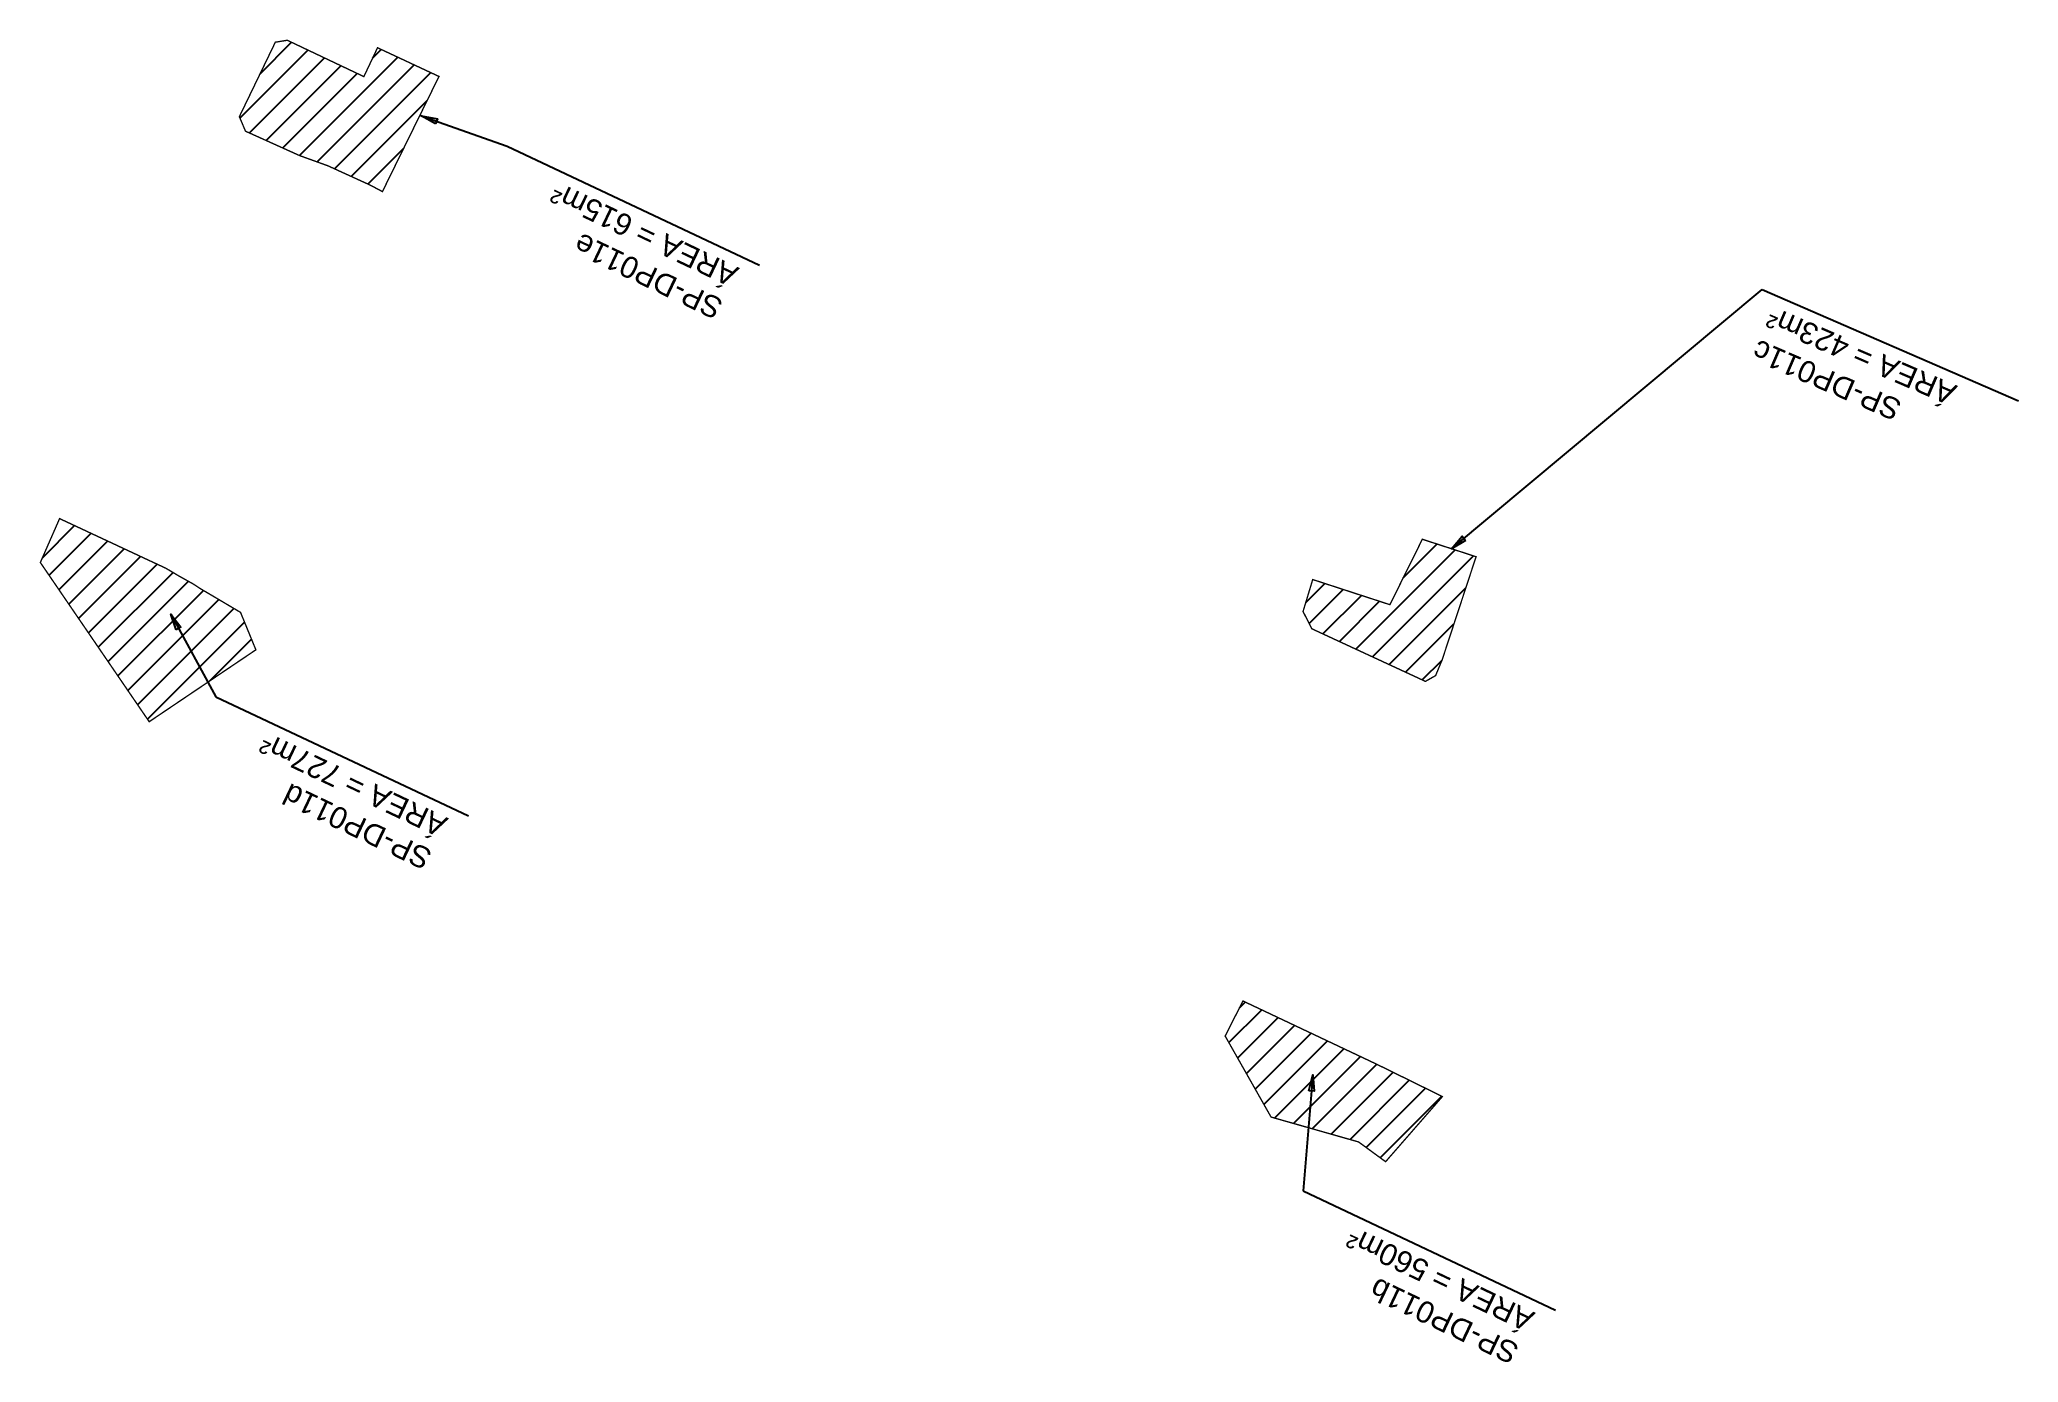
# Model space of a CAD drawing. Header units: metres. Extents: x 287051 to 328239, y 7396995 to 7466021.
# Drawn here: x 325539.2 to 325906, y 7397589.2 to 7397834.4 of the extents above; entities that cross this region are included whole.
import ezdxf

# ---------------------------------------------------------------- set-up
doc = ezdxf.new("R2010")
doc.units = ezdxf.units.M
doc.header["$LTSCALE"] = 10
doc.layers.add('DESAPROPRIAÇÃO', color=160, linetype='Continuous')
doc.layers.add('U-HZ-TEXTO-DESAP', color=2, linetype='Continuous')
doc.styles.add('ARIAL', font='arial.ttf')
doc.styles.add('DIM', font='arial.ttf', dxfattribs={"width": 0.8})
doc.dimstyles.new('U-1_2000', dxfattribs={"dimscale": 2, "dimtxt": 1.5, "dimasz": 0.75, "dimexe": 0.75, "dimexo": 0.75, "dimgap": 0.25, "dimtad": 1, "dimzin": 4, "dimtxsty": 'DIM', "dimblk": 'ARCHTICK', "dimcen": 0.7, "dimdle": 0.75, "dimclrd": 256, "dimclre": 256, "dimclrt": 256, "dimaunit": 1, "dimadec": 3, "dimazin": 2, "dimtfac": 1, "dimtofl": 0, "dimtmove": 0, "dimatfit": 3, "dimldrblk": 'CLOSEDBLANK', "dimfxl": 0, "dimtolj": 1, "dimtzin": 0, "dimlwd": -1, "dimlwe": -1, "dimarcsym": 0})

msp = doc.modelspace()

# ---------------------------------------------------------------- texts
at = {"layer": 'U-HZ-TEXTO-DESAP', "color": 2, "linetype": 'Continuous', "lineweight": -3, "char_height": 4, "width": 103.7736, "style": 'ARIAL'}
for s, insert, attachment_point, rotation in [('{\\C256;                                                           SP-DP011e\\PÁREA = 615m²}', (325669.06, 7397792.12, 0.31), 7, 154.5697), ('{\\C256;                                                           SP-DP011c\\PÁREA = 423m²}', (325860.5, 7397785.08, 0.31), 9, 156.6566), ('{\\C256;                                                           SP-DP011d\\PÁREA = 727m²}', (325615.09, 7397690.02, 0.31), 7, 154.5697), ('{\\C256;                                                           SP-DP011b\\PÁREA = 560m²}', (325816.59, 7397598.4, 0.31), 7, 154.5697)]:
    msp.add_mtext(s, dxfattribs=dict(at, insert=insert, attachment_point=attachment_point, rotation=rotation))

# ---------------------------------------------------------------- blocks, each defined once
blk = doc.blocks.new('_ArchTick')
at = {"color": 0, "linetype": 'ByBlock', "const_width": 0.15}
blk.add_lwpolyline([(-0.5, -0.5), (0.5, 0.5)], dxfattribs=at)

# ---------------------------------------------------------------- hatches: boundary and pattern name
at = {"layer": 'DESAPROPRIAÇÃO', "transparency": 33554687}
h = msp.add_hatch(dxfattribs=at)
h.set_pattern_fill('ANSI31', color=256)
h.paths.add_polyline_path([(325592.64, 7397811.04), (325600.46, 7397807.47), (325602.74, 7397806.26), (325613.22, 7397827.61), (325601.83, 7397832.93), (325599.3, 7397827.58), (325585.1, 7397834.32), (325582.89, 7397833.96), (325576.22, 7397820.15), (325577.36, 7397817.46), (325582.37, 7397815.2), (325587.38, 7397812.94)])
h.paths.add_polyline_path([(325570.13, 7397731.97), (325570.54, 7397731.73), (325572.69, 7397730.46), (325574.68, 7397729.28), (325576.44, 7397728.24), (325579.28, 7397721.3), (325559.51, 7397707.97), (325539.33, 7397737.49), (325542.9, 7397745.63), (325552.74, 7397741.03), (325558.53, 7397738.32), (325560.7, 7397737.31), (325562.57, 7397736.44), (325565.08, 7397734.95), (325567.7, 7397733.49), (325569.04, 7397732.61)])
h = msp.add_hatch(dxfattribs=at)
h.set_pattern_fill('ANSI31', color=256)
h.paths.add_polyline_path([(325795.49, 7397741.8), (325805.45, 7397738.56), (325801.44, 7397726.37), (325799.18, 7397719.5), (325797.95, 7397716.52), (325796.06, 7397715.45), (325774.99, 7397725.21), (325773.38, 7397728.41), (325775.17, 7397734.33), (325789.48, 7397729.67)])
h.paths.add_polyline_path([(325788.68, 7397626.39), (325799.21, 7397638.47), (325787.14, 7397644.41), (325762.24, 7397656.19), (325758.94, 7397649.69), (325767.45, 7397634.67), (325783.68, 7397630.05)])

# ---------------------------------------------------------------- linework, layer by layer
at = {"layer": 'DESAPROPRIAÇÃO', "transparency": 33554687, "const_width": 0.25, "flags": 128}
for points in [[(325592.64, 7397811.04), (325600.46, 7397807.47), (325602.74, 7397806.26), (325613.22, 7397827.61), (325601.83, 7397832.93), (325599.3, 7397827.58), (325585.1, 7397834.32), (325582.89, 7397833.96), (325576.22, 7397820.15), (325577.36, 7397817.46), (325582.37, 7397815.2), (325587.38, 7397812.94), (325592.64, 7397811.04)], [(325570.13, 7397731.97), (325570.54, 7397731.73), (325572.69, 7397730.46), (325574.68, 7397729.28), (325576.44, 7397728.24), (325579.28, 7397721.3), (325559.51, 7397707.97), (325539.33, 7397737.49), (325542.9, 7397745.63), (325552.74, 7397741.03), (325558.53, 7397738.32), (325560.7, 7397737.31), (325562.57, 7397736.44), (325565.08, 7397734.95), (325567.7, 7397733.49), (325569.04, 7397732.61)]]:
    msp.add_lwpolyline(points, close=True, dxfattribs=at)
for points in [[(325795.49, 7397741.8), (325805.45, 7397738.56), (325801.44, 7397726.37), (325799.18, 7397719.5), (325797.95, 7397716.52), (325796.06, 7397715.45), (325774.99, 7397725.21), (325773.38, 7397728.41), (325775.17, 7397734.33), (325789.48, 7397729.67), (325795.49, 7397741.8)], [(325788.68, 7397626.39), (325799.21, 7397638.47), (325787.14, 7397644.41), (325762.24, 7397656.19), (325758.94, 7397649.69), (325767.45, 7397634.67), (325783.68, 7397630.05), (325788.68, 7397626.39)]]:
    msp.add_lwpolyline(points, dxfattribs=at)

msp.set_redraw_order([(e.dxf.handle, doc.entitydb.next_handle()) for e in msp.query("TEXT MTEXT ATTDEF DIMENSION ARC_DIMENSION")])  # texts and dimensions are drawn at this point

# ---------------------------------------------------------------- leaders
at = {"layer": 'U-HZ-TEXTO-DESAP', "color": 2, "linetype": 'Continuous', "lineweight": -3}
for points in [[(325609.94, 7397820.31), (325625.84, 7397814.71), (325672.66, 7397792.6)], [(325800.89, 7397740.05), (325858.49, 7397788.11), (325905.98, 7397767.46)], [(325563.5, 7397727.89), (325571.87, 7397712.61), (325618.69, 7397690.5)], [(325775.22, 7397642.49), (325773.37, 7397620.99), (325820.2, 7397598.88)]]:
    msp.add_leader(points, dimstyle='U-1_2000', override={"dimscale": 1, "dimasz": 3}, dxfattribs=at)

doc.saveas('drawing.dxf')
